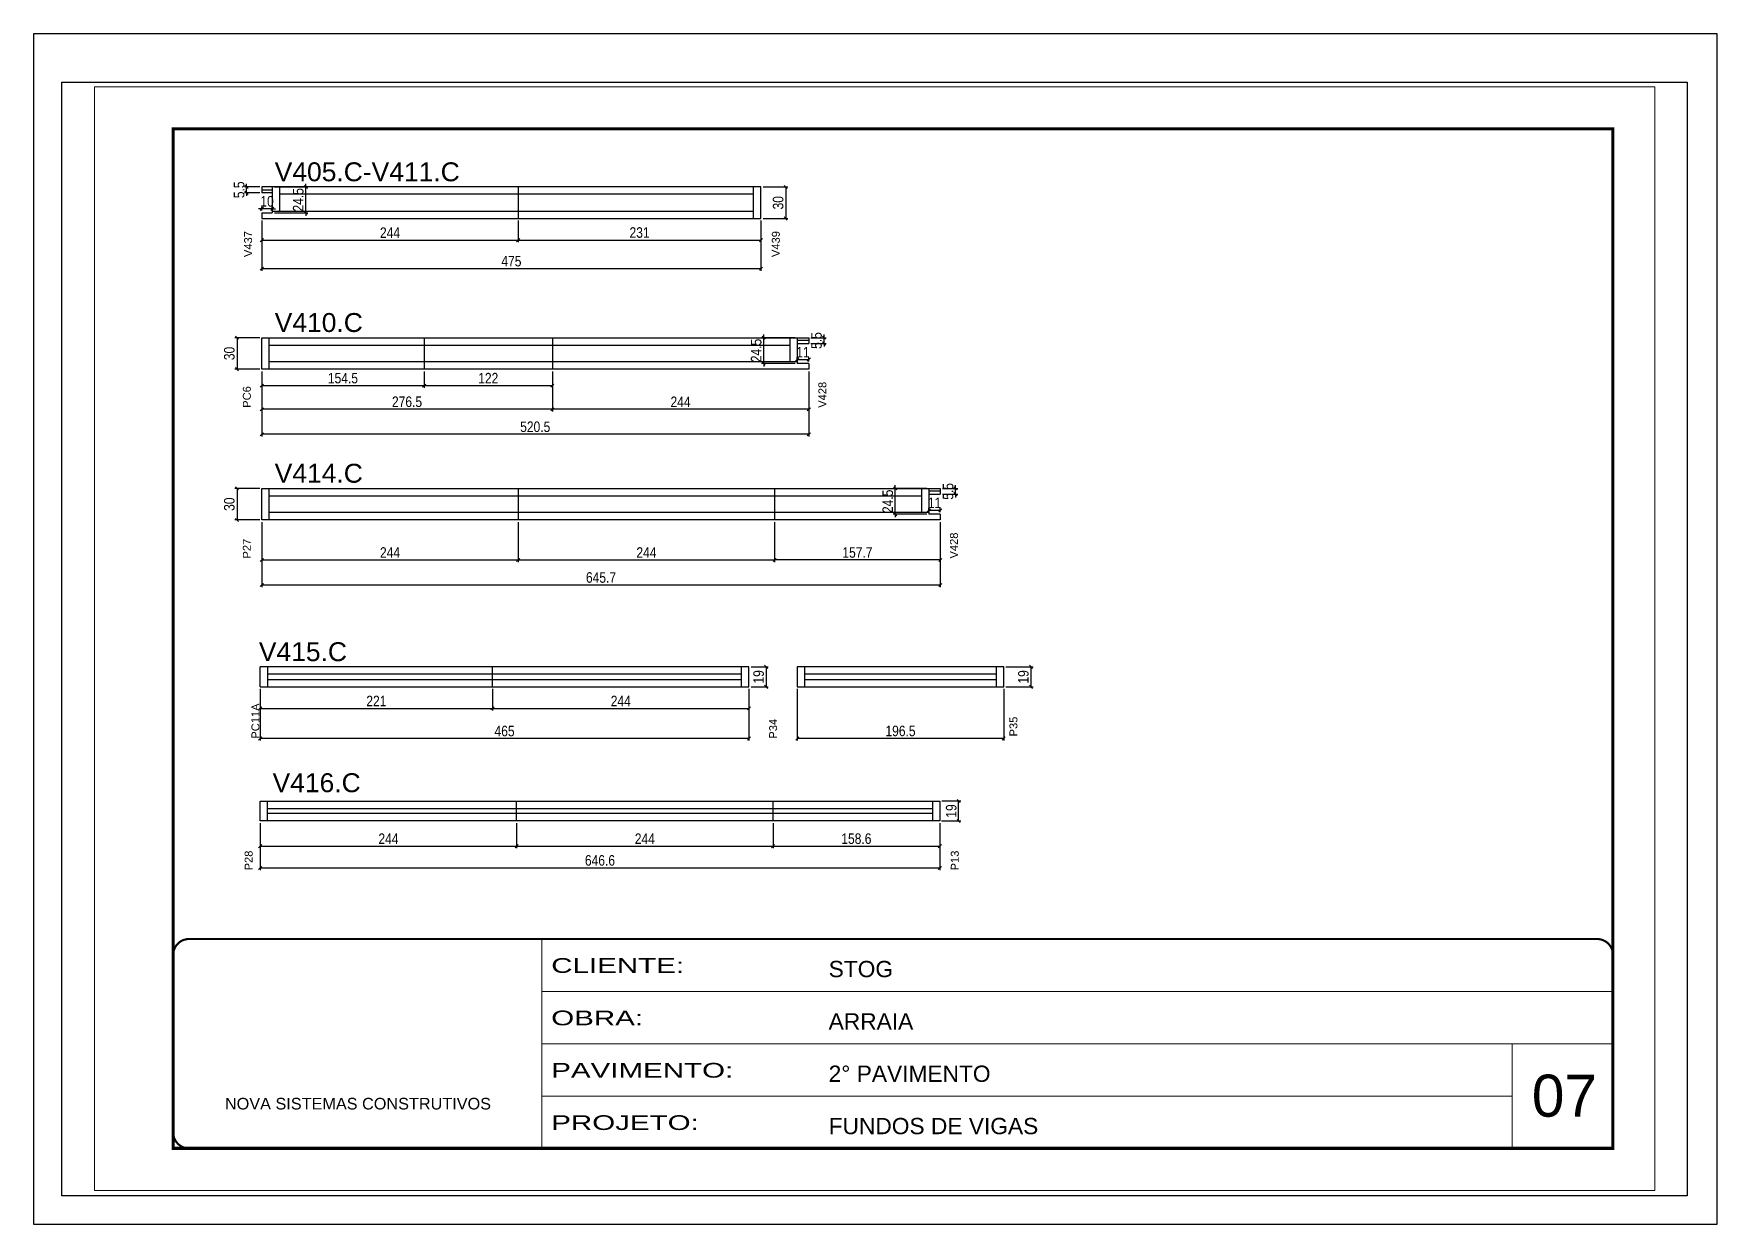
# Paper-space layout '01 (7)' of a CAD drawing. Extents: x -1 to 296, y 0 to 210.
# The model-space entities are those that its viewports show. They can reach past a viewport. Long polylines and large blocks are cut down to what shows.
import ezdxf

# ---------------------------------------------------------------- set-up
doc = ezdxf.new("R2010")
doc.units = 0
doc.linetypes.add('CONTINUO', pattern=[0])
doc.linetypes.add('DASHED', pattern=[0.75, 0.5, -0.25])
doc.layers.get('0').update_dxf_attribs({"linetype": 'CONTINUOUS'})
doc.layers.get('Defpoints').update_dxf_attribs({"linetype": 'CONTINUOUS'})
for name, color, linetype, lineweight in [('CARIMBO', 255, 'CONTINUOUS', 9), ('Folhas', 255, 'CONTINUOUS', 9), ('SARRAFO DE PRESSAO', 251, 'DASHED', 9)]:
    doc.layers.add(name, color=color, linetype=linetype, lineweight=lineweight)
for name, color, linetype in [('COTA', 241, 'CONTINUOUS'), ('NOMENCLATURA', 7, 'CONTINUOUS'), ('Painéis', 200, 'CONTINUOUS'), ('SARR_2.2x7', 40, 'CONTINUOUS'), ('SARR_EDITAR', 141, 'CONTINUOUS')]:
    doc.layers.add(name, color=color, linetype=linetype)
doc.styles.add('ARIAL', font='arial.ttf')
doc.styles.add('COTA TECNICA', font='techl___.ttf', dxfattribs={"height": 10})
doc.styles.add('Tecnologia', font='')
doc.styles.get('Tecnologia').set_extended_font_data('Forgotten Futurist')
doc.dimstyles.new('PAINEL', dxfattribs={"dimtxt": 10, "dimasz": 3, "dimexe": 3, "dimexo": 3, "dimgap": 3, "dimtad": 1, "dimdec": 1, "dimzin": 12, "dimdsep": 46, "dimtxsty": 'COTA TECNICA', "dimblk1": 'OBLIQUE', "dimblk2": 'OBLIQUE', "dimsah": 1, "dimcen": 0.9, "dimclrd": 4, "dimclre": 4, "dimclrt": 240, "dimadec": 1, "dimazin": 3, "dimtfac": 1, "dimtdec": 1, "dimtmove": 0, "dimatfit": 3, "dimfxl": 1, "dimtolj": 1, "dimtzin": 12, "dimarcsym": 0})

psp = doc.layouts.new('01 (7)')

msp = doc.modelspace()

# ---------------------------------------------------------------- texts
at = {"layer": 'CARIMBO', "style": 'ARIAL'}
msp.add_text('07', height=40, dxfattribs=at).set_placement((8810.07, 12268.12))
at = {"layer": 'NOMENCLATURA', "linetype": 'Continuous', "style": 'ARIAL'}
for s, p in [('V405.C-V411.C', (7613.78, 13158.16)), ('V410.C', (7613.78, 13014.74)), ('V414.C', (7613.78, 12871.33)), ('V415.C', (7598.71, 12701.55)), ('V416.C', (7611.75, 12576.88))]:
    msp.add_text(s, height=18, dxfattribs=at).set_placement(p)
for s, p in [('V437', (7592.22, 13086.05)), ('V439', (8094.41, 13086.05)), ('PC6', (7591.03, 12942.63)), ('V428', (8138.73, 12942.63)), ('V428', (8263.93, 12799.21)), ('P27', (7591.03, 12799.21)), ('PC11A', (7599.2, 12627.8)), ('P34', (8091.86, 12627.8)), ('P35', (8320.54, 12629.93)), ('P28', (7592.73, 12502.46)), ('P13', (8264.75, 12502.46))]:
    msp.add_text(s, height=7.567, rotation=90, dxfattribs=at).set_placement(p)

# ---------------------------------------------------------------- blocks, each defined once
blk = doc.blocks.new('9999999999')
at = {"color": 30, "linetype": 'CONTINUO'}
for p, q in [((98564.6, 34230.2), (98564.6, 34429.4)), ((98564.6, 34379.6), (99584, 34379.6)), ((98564.6, 34329.8), (99488, 34329.8)), ((99584, 34329.8), (99488, 34329.8)), ((99488, 34329.8), (99488, 34230.2)), ((98564.6, 34280), (99488, 34280))]:
    blk.add_line(p, q, dxfattribs=at)
at = {"color": 30, "linetype": 'CONTINUO', "const_width": 2}
blk.add_lwpolyline([(99584, 34230.2), (99584, 34414.4, 0.414214), (99569, 34429.4), (98229, 34429.4, 0.414214), (98214, 34414.4), (98214, 34245.2, 0.414214), (98229, 34230.2), (99584, 34230.2)], format="xyb", dxfattribs=at)
at = {"layer": 'Folhas'}
blk.add_lwpolyline([(98139, 34190.2), (99624, 34190.2), (99624, 35240.2), (98139, 35240.2)], close=True, dxfattribs=at)
at = {"layer": 'Folhas', "color": 30, "const_width": 3}
blk.add_lwpolyline([(98214, 34230.2), (99584, 34230.2), (99584, 35200.2), (98214, 35200.2)], close=True, dxfattribs=at)
at = {"color": 7, "linetype": 'Continuous', "ltscale": 5, "style": 'ARIAL'}
for s, height, p in [('STOG', 15.48, (98837.7, 34393.1)), ('ARRAIA', 15.48, (98837.7, 34343.3)), ('2° PAVIMENTO', 15.483, (98837.7, 34293.5)), ('NOVA SISTEMAS CONSTRUTIVOS', 11.059, (98263.2, 34267.2)), ('FUNDOS DE VIGAS', 15.483, (98837.7, 34243.7))]:
    blk.add_text(s, height=height, dxfattribs=at).set_placement(p)
at = {"layer": 'Folhas', "color": 7, "style": 'Tecnologia', "width": 1.5}
for s, p in [('CLIENTE:', (98573.7, 34397.2)), ('OBRA:', (98573.7, 34347.3)), ('PAVIMENTO:', (98573.7, 34297.5)), ('PROJETO:', (98573.7, 34247.7))]:
    blk.add_text(s, height=14, dxfattribs=at).set_placement(p)
blk = doc.blocks.new('_Oblique')
at = {"color": 0, "linetype": 'ByBlock', "lineweight": -2}
blk.add_line((-0.5, -0.5), (0.5, 0.5), dxfattribs=at)
blk = doc.blocks.new('*D57')
at = {"layer": 'COTA', "color": 4, "linetype": 'Continuous', "lineweight": -2, "transparency": 16777216}
for p, q in [((7601.5, 13120.7), (7601.5, 13100.1)), ((7845.5, 13120.7), (7845.5, 13100.1)), ((7601.5, 13102.1), (7845.5, 13102.1))]:
    blk.add_line(p, q, dxfattribs=at)
at = {"layer": 'Defpoints', "color": 0, "linetype": 'Continuous', "transparency": 16777216}
for p in [(7601.5, 13122.7), (7845.5, 13122.7), (7845.5, 13102.1)]:
    blk.add_point(p, dxfattribs=at)
at = {"layer": 'COTA', "color": 4, "linetype": 'Continuous', "lineweight": -2, "transparency": 16777216, "xscale": 3, "yscale": 3, "zscale": 3, "rotation": 180}
blk.add_blockref('_Oblique', (7601.5, 13102.1), dxfattribs=at)
at = {"layer": 'COTA', "color": 4, "linetype": 'Continuous', "lineweight": -2, "transparency": 16777216, "xscale": 3, "yscale": 3, "zscale": 3}
blk.add_blockref('_Oblique', (7845.5, 13102.1), dxfattribs=at)
at = {"layer": 'COTA', "color": 240, "linetype": 'Continuous', "transparency": 16777216, "insert": (7723.5, 13109.2), "char_height": 10, "attachment_point": 5, "style": 'COTA TECNICA'}
blk.add_mtext('\\A1;244', dxfattribs=at)
blk = doc.blocks.new('*D58')
at = {"layer": 'COTA', "color": 4, "linetype": 'Continuous', "lineweight": -2, "transparency": 16777216}
for p, q in [((7845.5, 13120.7), (7845.5, 13100.1)), ((8076.5, 13120.7), (8076.5, 13100.1)), ((7845.5, 13102.1), (8076.5, 13102.1))]:
    blk.add_line(p, q, dxfattribs=at)
at = {"layer": 'Defpoints', "color": 0, "linetype": 'Continuous', "transparency": 16777216}
for p in [(7845.5, 13122.7), (8076.5, 13122.7), (8076.5, 13102.1)]:
    blk.add_point(p, dxfattribs=at)
at = {"layer": 'COTA', "color": 4, "linetype": 'Continuous', "lineweight": -2, "transparency": 16777216, "xscale": 3, "yscale": 3, "zscale": 3, "rotation": 180}
blk.add_blockref('_Oblique', (7845.5, 13102.1), dxfattribs=at)
at = {"layer": 'COTA', "color": 4, "linetype": 'Continuous', "lineweight": -2, "transparency": 16777216, "xscale": 3, "yscale": 3, "zscale": 3}
blk.add_blockref('_Oblique', (8076.5, 13102.1), dxfattribs=at)
at = {"layer": 'COTA', "color": 240, "linetype": 'Continuous', "transparency": 16777216, "insert": (7961, 13109.3), "char_height": 10, "attachment_point": 5, "style": 'COTA TECNICA'}
blk.add_mtext('\\A1;231', dxfattribs=at)
blk = doc.blocks.new('*D59')
at = {"layer": 'COTA', "color": 4, "linetype": 'Continuous', "lineweight": -2, "transparency": 16777216}
for p, q in [((7601.5, 13120.7), (7601.5, 13073)), ((8076.5, 13120.7), (8076.5, 13073)), ((7601.5, 13075), (8076.5, 13075))]:
    blk.add_line(p, q, dxfattribs=at)
at = {"layer": 'Defpoints', "color": 0, "linetype": 'Continuous', "transparency": 16777216}
for p in [(7601.5, 13122.7), (8076.5, 13122.7), (8076.5, 13075)]:
    blk.add_point(p, dxfattribs=at)
at = {"layer": 'COTA', "color": 4, "linetype": 'Continuous', "lineweight": -2, "transparency": 16777216, "xscale": 3, "yscale": 3, "zscale": 3, "rotation": 180}
blk.add_blockref('_Oblique', (7601.5, 13075), dxfattribs=at)
at = {"layer": 'COTA', "color": 4, "linetype": 'Continuous', "lineweight": -2, "transparency": 16777216, "xscale": 3, "yscale": 3, "zscale": 3}
blk.add_blockref('_Oblique', (8076.5, 13075), dxfattribs=at)
at = {"layer": 'COTA', "color": 240, "linetype": 'Continuous', "transparency": 16777216, "insert": (7839, 13082.1), "char_height": 10, "attachment_point": 5, "style": 'COTA TECNICA'}
blk.add_mtext('\\A1;475', dxfattribs=at)
blk = doc.blocks.new('*D60')
at = {"layer": 'COTA', "color": 4, "linetype": 'Continuous', "lineweight": -2, "transparency": 16777216}
for p, q in [((8078.5, 13152.7), (8102.1, 13152.7)), ((8100.1, 13152.7), (8100.1, 13122.7)), ((8078.5, 13122.7), (8102.1, 13122.7))]:
    blk.add_line(p, q, dxfattribs=at)
at = {"layer": 'Defpoints', "color": 0, "linetype": 'Continuous', "transparency": 16777216}
for p in [(8076.5, 13152.7), (8076.5, 13122.7), (8100.1, 13122.7)]:
    blk.add_point(p, dxfattribs=at)
at = {"layer": 'COTA', "color": 4, "linetype": 'Continuous', "lineweight": -2, "transparency": 16777216, "xscale": 3, "yscale": 3, "zscale": 3}
for p, rotation in [((8100.1, 13152.7), 90), ((8100.1, 13122.7), 270)]:
    blk.add_blockref('_Oblique', p, dxfattribs=dict(at, rotation=rotation))
at = {"layer": 'COTA', "color": 240, "linetype": 'Continuous', "transparency": 16777216, "insert": (8092.9, 13137.7), "char_height": 10, "attachment_point": 5, "rotation": 90, "style": 'COTA TECNICA'}
blk.add_mtext('\\A1;30', dxfattribs=at)
blk = doc.blocks.new('*D62')
at = {"layer": 'COTA', "color": 4, "linetype": 'Continuous', "lineweight": -2, "transparency": 16777216}
for p, q in [((7643.4, 13152.7), (7643.4, 13155.7)), ((7613.5, 13152.7), (7645.4, 13152.7)), ((7643.4, 13128.2), (7643.4, 13152.7)), ((7613.5, 13128.2), (7645.4, 13128.2)), ((7643.4, 13128.2), (7643.4, 13125.2))]:
    blk.add_line(p, q, dxfattribs=at)
at = {"layer": 'Defpoints', "color": 0, "linetype": 'Continuous', "transparency": 16777216}
for p in [(7611.5, 13152.7), (7643.4, 13152.7), (7611.5, 13128.2)]:
    blk.add_point(p, dxfattribs=at)
at = {"layer": 'COTA', "color": 4, "linetype": 'Continuous', "lineweight": -2, "transparency": 16777216, "xscale": 3, "yscale": 3, "zscale": 3}
for p, rotation in [((7643.4, 13152.7), 270), ((7643.4, 13128.2), 90)]:
    blk.add_blockref('_Oblique', p, dxfattribs=dict(at, rotation=rotation))
at = {"layer": 'COTA', "color": 240, "linetype": 'Continuous', "transparency": 16777216, "insert": (7636.2, 13140.5), "char_height": 10, "attachment_point": 5, "rotation": 90, "style": 'COTA TECNICA'}
blk.add_mtext('\\A1;24.5', dxfattribs=at)
blk = doc.blocks.new('*D63')
at = {"layer": 'COTA', "color": 4, "linetype": 'Continuous', "lineweight": -2, "transparency": 16777216}
for p, q in [((7601.5, 13131.9), (7598.5, 13131.9)), ((7601.5, 13130.2), (7601.5, 13133.9)), ((7611.5, 13131.9), (7601.5, 13131.9)), ((7611.5, 13130.2), (7611.5, 13133.9)), ((7611.5, 13131.9), (7614.5, 13131.9))]:
    blk.add_line(p, q, dxfattribs=at)
at = {"layer": 'Defpoints', "color": 0, "linetype": 'Continuous', "transparency": 16777216}
for p in [(7601.5, 13131.9), (7601.5, 13128.2), (7611.5, 13128.2)]:
    blk.add_point(p, dxfattribs=at)
at = {"layer": 'COTA', "color": 4, "linetype": 'Continuous', "lineweight": -2, "transparency": 16777216, "xscale": 3, "yscale": 3, "zscale": 3}
blk.add_blockref('_Oblique', (7601.5, 13131.9), dxfattribs=at)
at = {"layer": 'COTA', "color": 4, "linetype": 'Continuous', "lineweight": -2, "transparency": 16777216, "xscale": 3, "yscale": 3, "zscale": 3, "rotation": 180}
blk.add_blockref('_Oblique', (7611.5, 13131.9), dxfattribs=at)
at = {"layer": 'COTA', "color": 240, "linetype": 'Continuous', "transparency": 16777216, "insert": (7606.5, 13139), "char_height": 10, "attachment_point": 5, "style": 'COTA TECNICA'}
blk.add_mtext('\\A1;10', dxfattribs=at)
blk = doc.blocks.new('*D64')
at = {"layer": 'COTA', "color": 4, "linetype": 'Continuous', "lineweight": -2, "transparency": 16777216}
for p, q in [((7587, 13152.7), (7587, 13155.7)), ((7599.5, 13152.7), (7585, 13152.7)), ((7599.5, 13147.2), (7585, 13147.2)), ((7587, 13147.2), (7587, 13152.7)), ((7587, 13147.2), (7587, 13144.2))]:
    blk.add_line(p, q, dxfattribs=at)
at = {"layer": 'Defpoints', "color": 0, "linetype": 'Continuous', "transparency": 16777216}
for p in [(7587, 13152.7), (7601.5, 13152.7), (7601.5, 13147.2)]:
    blk.add_point(p, dxfattribs=at)
at = {"layer": 'COTA', "color": 4, "linetype": 'Continuous', "lineweight": -2, "transparency": 16777216, "xscale": 3, "yscale": 3, "zscale": 3}
for p, rotation in [((7587, 13152.7), 270), ((7587, 13147.2), 90)]:
    blk.add_blockref('_Oblique', p, dxfattribs=dict(at, rotation=rotation))
at = {"layer": 'COTA', "color": 240, "linetype": 'Continuous', "transparency": 16777216, "insert": (7579.9, 13150), "char_height": 10, "attachment_point": 5, "rotation": 90, "style": 'COTA TECNICA'}
blk.add_mtext('\\A1;5.5', dxfattribs=at)
blk = doc.blocks.new('*D65')
at = {"layer": 'COTA', "color": 4, "linetype": 'Continuous', "lineweight": -2, "transparency": 16777216}
for p, q in [((7878, 12977.3), (7878, 12939.2)), ((8122, 12977.3), (8122, 12939.2)), ((8122, 12941.2), (7878, 12941.2))]:
    blk.add_line(p, q, dxfattribs=at)
at = {"layer": 'Defpoints', "color": 0, "linetype": 'Continuous', "transparency": 16777216}
for p in [(7878, 12979.3), (8122, 12979.3), (7878, 12941.2)]:
    blk.add_point(p, dxfattribs=at)
at = {"layer": 'COTA', "color": 4, "linetype": 'Continuous', "lineweight": -2, "transparency": 16777216, "xscale": 3, "yscale": 3, "zscale": 3, "rotation": 180}
blk.add_blockref('_Oblique', (7878, 12941.2), dxfattribs=at)
at = {"layer": 'COTA', "color": 4, "linetype": 'Continuous', "lineweight": -2, "transparency": 16777216, "xscale": 3, "yscale": 3, "zscale": 3}
blk.add_blockref('_Oblique', (8122, 12941.2), dxfattribs=at)
at = {"layer": 'COTA', "color": 240, "linetype": 'Continuous', "transparency": 16777216, "insert": (8000, 12948.3), "char_height": 10, "attachment_point": 5, "style": 'COTA TECNICA'}
blk.add_mtext('\\A1;244', dxfattribs=at)
blk = doc.blocks.new('*D66')
at = {"layer": 'COTA', "color": 4, "linetype": 'Continuous', "lineweight": -2, "transparency": 16777216}
for p, q in [((7601.5, 12977.3), (7601.5, 12939.2)), ((7878, 12977.3), (7878, 12939.2)), ((7878, 12941.2), (7601.5, 12941.2))]:
    blk.add_line(p, q, dxfattribs=at)
at = {"layer": 'Defpoints', "color": 0, "linetype": 'Continuous', "transparency": 16777216}
for p in [(7601.5, 12979.3), (7878, 12979.3), (7601.5, 12941.2)]:
    blk.add_point(p, dxfattribs=at)
at = {"layer": 'COTA', "color": 4, "linetype": 'Continuous', "lineweight": -2, "transparency": 16777216, "xscale": 3, "yscale": 3, "zscale": 3, "rotation": 180}
blk.add_blockref('_Oblique', (7601.5, 12941.2), dxfattribs=at)
at = {"layer": 'COTA', "color": 4, "linetype": 'Continuous', "lineweight": -2, "transparency": 16777216, "xscale": 3, "yscale": 3, "zscale": 3}
blk.add_blockref('_Oblique', (7878, 12941.2), dxfattribs=at)
at = {"layer": 'COTA', "color": 240, "linetype": 'Continuous', "transparency": 16777216, "insert": (7739.7, 12948.3), "char_height": 10, "attachment_point": 5, "style": 'COTA TECNICA'}
blk.add_mtext('\\A1;276.5', dxfattribs=at)
blk = doc.blocks.new('*D67')
at = {"layer": 'COTA', "color": 4, "linetype": 'Continuous', "lineweight": -2, "transparency": 16777216}
for p, q in [((7601.5, 12977.3), (7601.5, 12915.4)), ((8122, 12977.3), (8122, 12915.4)), ((8122, 12917.4), (7601.5, 12917.4))]:
    blk.add_line(p, q, dxfattribs=at)
at = {"layer": 'Defpoints', "color": 0, "linetype": 'Continuous', "transparency": 16777216}
for p in [(7601.5, 12979.3), (8122, 12979.3), (7601.5, 12917.4)]:
    blk.add_point(p, dxfattribs=at)
at = {"layer": 'COTA', "color": 4, "linetype": 'Continuous', "lineweight": -2, "transparency": 16777216, "xscale": 3, "yscale": 3, "zscale": 3, "rotation": 180}
blk.add_blockref('_Oblique', (7601.5, 12917.4), dxfattribs=at)
at = {"layer": 'COTA', "color": 4, "linetype": 'Continuous', "lineweight": -2, "transparency": 16777216, "xscale": 3, "yscale": 3, "zscale": 3}
blk.add_blockref('_Oblique', (8122, 12917.4), dxfattribs=at)
at = {"layer": 'COTA', "color": 240, "linetype": 'Continuous', "transparency": 16777216, "insert": (7861.7, 12924.5), "char_height": 10, "attachment_point": 5, "style": 'COTA TECNICA'}
blk.add_mtext('\\A1;520.5', dxfattribs=at)
blk = doc.blocks.new('*D68')
at = {"layer": 'COTA', "color": 4, "linetype": 'Continuous', "lineweight": -2, "transparency": 16777216}
for p, q in [((7599.5, 13009.3), (7575.9, 13009.3)), ((7577.9, 13009.3), (7577.9, 12979.3)), ((7599.5, 12979.3), (7575.9, 12979.3))]:
    blk.add_line(p, q, dxfattribs=at)
at = {"layer": 'Defpoints', "color": 0, "linetype": 'Continuous', "transparency": 16777216}
for p in [(7601.5, 13009.3), (7577.9, 12979.3), (7601.5, 12979.3)]:
    blk.add_point(p, dxfattribs=at)
at = {"layer": 'COTA', "color": 4, "linetype": 'Continuous', "lineweight": -2, "transparency": 16777216, "xscale": 3, "yscale": 3, "zscale": 3}
for p, rotation in [((7577.9, 13009.3), 90), ((7577.9, 12979.3), 270)]:
    blk.add_blockref('_Oblique', p, dxfattribs=dict(at, rotation=rotation))
at = {"layer": 'COTA', "color": 240, "linetype": 'Continuous', "transparency": 16777216, "insert": (7570.6, 12994.3), "char_height": 10, "attachment_point": 5, "rotation": 90, "style": 'COTA TECNICA'}
blk.add_mtext('\\A1;30', dxfattribs=at)
blk = doc.blocks.new('*D69')
at = {"layer": 'COTA', "color": 4, "linetype": 'Continuous', "lineweight": -2, "transparency": 16777216}
for p, q in [((8079.1, 13009.3), (8079.1, 13012.3)), ((8109, 13009.3), (8077.1, 13009.3)), ((8079.1, 12984.8), (8079.1, 13009.3)), ((8109, 12984.8), (8077.1, 12984.8)), ((8079.1, 12984.8), (8079.1, 12981.8))]:
    blk.add_line(p, q, dxfattribs=at)
at = {"layer": 'Defpoints', "color": 0, "linetype": 'Continuous', "transparency": 16777216}
for p in [(8079.1, 13009.3), (8111, 13009.3), (8111, 12984.8)]:
    blk.add_point(p, dxfattribs=at)
at = {"layer": 'COTA', "color": 4, "linetype": 'Continuous', "lineweight": -2, "transparency": 16777216, "xscale": 3, "yscale": 3, "zscale": 3}
for p, rotation in [((8079.1, 13009.3), 270), ((8079.1, 12984.8), 90)]:
    blk.add_blockref('_Oblique', p, dxfattribs=dict(at, rotation=rotation))
at = {"layer": 'COTA', "color": 240, "linetype": 'Continuous', "transparency": 16777216, "insert": (8072, 12997.1), "char_height": 10, "attachment_point": 5, "rotation": 90, "style": 'COTA TECNICA'}
blk.add_mtext('\\A1;24.5', dxfattribs=at)
blk = doc.blocks.new('*D70')
at = {"layer": 'COTA', "color": 4, "linetype": 'Continuous', "lineweight": -2, "transparency": 16777216}
for p, q in [((8111, 12986.8), (8111, 12990.5)), ((8111, 12988.5), (8122, 12988.5)), ((8122, 12986.8), (8122, 12990.5))]:
    blk.add_line(p, q, dxfattribs=at)
at = {"layer": 'Defpoints', "color": 0, "linetype": 'Continuous', "transparency": 16777216}
for p in [(8111, 12984.8), (8122, 12988.5), (8122, 12984.8)]:
    blk.add_point(p, dxfattribs=at)
at = {"layer": 'COTA', "color": 4, "linetype": 'Continuous', "lineweight": -2, "transparency": 16777216, "xscale": 3, "yscale": 3, "zscale": 3, "rotation": 180}
blk.add_blockref('_Oblique', (8111, 12988.5), dxfattribs=at)
at = {"layer": 'COTA', "color": 4, "linetype": 'Continuous', "lineweight": -2, "transparency": 16777216, "xscale": 3, "yscale": 3, "zscale": 3}
blk.add_blockref('_Oblique', (8122, 12988.5), dxfattribs=at)
at = {"layer": 'COTA', "color": 240, "linetype": 'Continuous', "transparency": 16777216, "insert": (8116.5, 12995.6), "char_height": 10, "attachment_point": 5, "style": 'COTA TECNICA'}
blk.add_mtext('\\A1;11', dxfattribs=at)
blk = doc.blocks.new('*D71')
at = {"layer": 'COTA', "color": 4, "linetype": 'Continuous', "lineweight": -2, "transparency": 16777216}
for p, q in [((8136.5, 13009.3), (8136.5, 13012.3)), ((8124, 13009.3), (8138.5, 13009.3)), ((8124, 13003.8), (8138.5, 13003.8)), ((8136.5, 13003.8), (8136.5, 13009.3)), ((8136.5, 13003.8), (8136.5, 13000.8))]:
    blk.add_line(p, q, dxfattribs=at)
at = {"layer": 'Defpoints', "color": 0, "linetype": 'Continuous', "transparency": 16777216}
for p in [(8122, 13009.3), (8122, 13003.8), (8136.5, 13009.3)]:
    blk.add_point(p, dxfattribs=at)
at = {"layer": 'COTA', "color": 4, "linetype": 'Continuous', "lineweight": -2, "transparency": 16777216, "xscale": 3, "yscale": 3, "zscale": 3}
for p, rotation in [((8136.5, 13009.3), 270), ((8136.5, 13003.8), 90)]:
    blk.add_blockref('_Oblique', p, dxfattribs=dict(at, rotation=rotation))
at = {"layer": 'COTA', "color": 240, "linetype": 'Continuous', "transparency": 16777216, "insert": (8129.4, 13006.6), "char_height": 10, "attachment_point": 5, "rotation": 90, "style": 'COTA TECNICA'}
blk.add_mtext('\\A1;5.5', dxfattribs=at)
blk = doc.blocks.new('*D72')
at = {"layer": 'COTA', "color": 4, "linetype": 'Continuous', "lineweight": -2, "transparency": 16777216}
for p, q in [((7601.5, 12977.3), (7601.5, 12961.7)), ((7601.5, 12963.7), (7756, 12963.7)), ((7756, 12977.3), (7756, 12961.7))]:
    blk.add_line(p, q, dxfattribs=at)
at = {"layer": 'Defpoints', "color": 0, "linetype": 'Continuous', "transparency": 16777216}
for p in [(7601.5, 12979.3), (7756, 12979.3), (7756, 12963.7)]:
    blk.add_point(p, dxfattribs=at)
at = {"layer": 'COTA', "color": 4, "linetype": 'Continuous', "lineweight": -2, "transparency": 16777216, "xscale": 3, "yscale": 3, "zscale": 3, "rotation": 180}
blk.add_blockref('_Oblique', (7601.5, 12963.7), dxfattribs=at)
at = {"layer": 'COTA', "color": 4, "linetype": 'Continuous', "lineweight": -2, "transparency": 16777216, "xscale": 3, "yscale": 3, "zscale": 3}
blk.add_blockref('_Oblique', (7756, 12963.7), dxfattribs=at)
at = {"layer": 'COTA', "color": 240, "linetype": 'Continuous', "transparency": 16777216, "insert": (7678.7, 12970.8), "char_height": 10, "attachment_point": 5, "style": 'COTA TECNICA'}
blk.add_mtext('\\A1;154.5', dxfattribs=at)
blk = doc.blocks.new('*D73')
at = {"layer": 'COTA', "color": 4, "linetype": 'Continuous', "lineweight": -2, "transparency": 16777216}
for p, q in [((7756, 12977.3), (7756, 12961.7)), ((7756, 12963.7), (7878, 12963.7)), ((7878, 12977.3), (7878, 12961.7))]:
    blk.add_line(p, q, dxfattribs=at)
at = {"layer": 'Defpoints', "color": 0, "linetype": 'Continuous', "transparency": 16777216}
for p in [(7756, 12979.3), (7878, 12979.3), (7878, 12963.7)]:
    blk.add_point(p, dxfattribs=at)
at = {"layer": 'COTA', "color": 4, "linetype": 'Continuous', "lineweight": -2, "transparency": 16777216, "xscale": 3, "yscale": 3, "zscale": 3, "rotation": 180}
blk.add_blockref('_Oblique', (7756, 12963.7), dxfattribs=at)
at = {"layer": 'COTA', "color": 4, "linetype": 'Continuous', "lineweight": -2, "transparency": 16777216, "xscale": 3, "yscale": 3, "zscale": 3}
blk.add_blockref('_Oblique', (7878, 12963.7), dxfattribs=at)
at = {"layer": 'COTA', "color": 240, "linetype": 'Continuous', "transparency": 16777216, "insert": (7817, 12970.8), "char_height": 10, "attachment_point": 5, "style": 'COTA TECNICA'}
blk.add_mtext('\\A1;122', dxfattribs=at)
blk = doc.blocks.new('*D78')
at = {"layer": 'COTA', "color": 4, "linetype": 'Continuous', "lineweight": -2, "transparency": 16777216}
for p, q in [((8089.5, 12833.9), (8089.5, 12795.8)), ((8247.2, 12833.9), (8247.2, 12795.8)), ((8247.2, 12797.8), (8089.5, 12797.8))]:
    blk.add_line(p, q, dxfattribs=at)
at = {"layer": 'Defpoints', "color": 0, "linetype": 'Continuous', "transparency": 16777216}
for p in [(8089.5, 12835.9), (8247.2, 12835.9), (8089.5, 12797.8)]:
    blk.add_point(p, dxfattribs=at)
at = {"layer": 'COTA', "color": 4, "linetype": 'Continuous', "lineweight": -2, "transparency": 16777216, "xscale": 3, "yscale": 3, "zscale": 3, "rotation": 180}
blk.add_blockref('_Oblique', (8089.5, 12797.8), dxfattribs=at)
at = {"layer": 'COTA', "color": 4, "linetype": 'Continuous', "lineweight": -2, "transparency": 16777216, "xscale": 3, "yscale": 3, "zscale": 3}
blk.add_blockref('_Oblique', (8247.2, 12797.8), dxfattribs=at)
at = {"layer": 'COTA', "color": 240, "linetype": 'Continuous', "transparency": 16777216, "insert": (8168.3, 12804.9), "char_height": 10, "attachment_point": 5, "style": 'COTA TECNICA'}
blk.add_mtext('\\A1;157.7', dxfattribs=at)
blk = doc.blocks.new('*D79')
at = {"layer": 'COTA', "color": 4, "linetype": 'Continuous', "lineweight": -2, "transparency": 16777216}
for p, q in [((7601.5, 12833.9), (7601.5, 12772)), ((8247.2, 12833.9), (8247.2, 12772)), ((8247.2, 12774), (7601.5, 12774))]:
    blk.add_line(p, q, dxfattribs=at)
at = {"layer": 'Defpoints', "color": 0, "linetype": 'Continuous', "transparency": 16777216}
for p in [(7601.5, 12835.9), (8247.2, 12835.9), (7601.5, 12774)]:
    blk.add_point(p, dxfattribs=at)
at = {"layer": 'COTA', "color": 4, "linetype": 'Continuous', "lineweight": -2, "transparency": 16777216, "xscale": 3, "yscale": 3, "zscale": 3, "rotation": 180}
blk.add_blockref('_Oblique', (7601.5, 12774), dxfattribs=at)
at = {"layer": 'COTA', "color": 4, "linetype": 'Continuous', "lineweight": -2, "transparency": 16777216, "xscale": 3, "yscale": 3, "zscale": 3}
blk.add_blockref('_Oblique', (8247.2, 12774), dxfattribs=at)
at = {"layer": 'COTA', "color": 240, "linetype": 'Continuous', "transparency": 16777216, "insert": (7924.3, 12781.1), "char_height": 10, "attachment_point": 5, "style": 'COTA TECNICA'}
blk.add_mtext('\\A1;645.7', dxfattribs=at)
blk = doc.blocks.new('*D80')
at = {"layer": 'COTA', "color": 4, "linetype": 'Continuous', "lineweight": -2, "transparency": 16777216}
for p, q in [((7599.5, 12865.9), (7575.9, 12865.9)), ((7577.9, 12865.9), (7577.9, 12835.9)), ((7599.5, 12835.9), (7575.9, 12835.9))]:
    blk.add_line(p, q, dxfattribs=at)
at = {"layer": 'Defpoints', "color": 0, "linetype": 'Continuous', "transparency": 16777216}
for p in [(7601.5, 12865.9), (7577.9, 12835.9), (7601.5, 12835.9)]:
    blk.add_point(p, dxfattribs=at)
at = {"layer": 'COTA', "color": 4, "linetype": 'Continuous', "lineweight": -2, "transparency": 16777216, "xscale": 3, "yscale": 3, "zscale": 3}
for p, rotation in [((7577.9, 12865.9), 90), ((7577.9, 12835.9), 270)]:
    blk.add_blockref('_Oblique', p, dxfattribs=dict(at, rotation=rotation))
at = {"layer": 'COTA', "color": 240, "linetype": 'Continuous', "transparency": 16777216, "insert": (7570.6, 12850.9), "char_height": 10, "attachment_point": 5, "rotation": 90, "style": 'COTA TECNICA'}
blk.add_mtext('\\A1;30', dxfattribs=at)
blk = doc.blocks.new('*D81')
at = {"layer": 'COTA', "color": 4, "linetype": 'Continuous', "lineweight": -2, "transparency": 16777216}
for p, q in [((8234.2, 12865.9), (8202.3, 12865.9)), ((8204.3, 12865.9), (8204.3, 12868.9)), ((8204.3, 12841.4), (8204.3, 12865.9)), ((8234.2, 12841.4), (8202.3, 12841.4)), ((8204.3, 12841.4), (8204.3, 12838.4))]:
    blk.add_line(p, q, dxfattribs=at)
at = {"layer": 'Defpoints', "color": 0, "linetype": 'Continuous', "transparency": 16777216}
for p in [(8204.3, 12865.9), (8236.2, 12865.9), (8236.2, 12841.4)]:
    blk.add_point(p, dxfattribs=at)
at = {"layer": 'COTA', "color": 4, "linetype": 'Continuous', "lineweight": -2, "transparency": 16777216, "xscale": 3, "yscale": 3, "zscale": 3}
for p, rotation in [((8204.3, 12865.9), 270), ((8204.3, 12841.4), 90)]:
    blk.add_blockref('_Oblique', p, dxfattribs=dict(at, rotation=rotation))
at = {"layer": 'COTA', "color": 240, "linetype": 'Continuous', "transparency": 16777216, "insert": (8197.2, 12853.6), "char_height": 10, "attachment_point": 5, "rotation": 90, "style": 'COTA TECNICA'}
blk.add_mtext('\\A1;24.5', dxfattribs=at)
blk = doc.blocks.new('*D82')
at = {"layer": 'COTA', "color": 4, "linetype": 'Continuous', "lineweight": -2, "transparency": 16777216}
for p, q in [((8236.2, 12843.4), (8236.2, 12847.1)), ((8236.2, 12845.1), (8247.2, 12845.1)), ((8247.2, 12843.4), (8247.2, 12847.1))]:
    blk.add_line(p, q, dxfattribs=at)
at = {"layer": 'Defpoints', "color": 0, "linetype": 'Continuous', "transparency": 16777216}
for p in [(8236.2, 12841.4), (8247.2, 12845.1), (8247.2, 12841.4)]:
    blk.add_point(p, dxfattribs=at)
at = {"layer": 'COTA', "color": 4, "linetype": 'Continuous', "lineweight": -2, "transparency": 16777216, "xscale": 3, "yscale": 3, "zscale": 3, "rotation": 180}
blk.add_blockref('_Oblique', (8236.2, 12845.1), dxfattribs=at)
at = {"layer": 'COTA', "color": 4, "linetype": 'Continuous', "lineweight": -2, "transparency": 16777216, "xscale": 3, "yscale": 3, "zscale": 3}
blk.add_blockref('_Oblique', (8247.2, 12845.1), dxfattribs=at)
at = {"layer": 'COTA', "color": 240, "linetype": 'Continuous', "transparency": 16777216, "insert": (8241.7, 12852.2), "char_height": 10, "attachment_point": 5, "style": 'COTA TECNICA'}
blk.add_mtext('\\A1;11', dxfattribs=at)
blk = doc.blocks.new('*D83')
at = {"layer": 'COTA', "color": 4, "linetype": 'Continuous', "lineweight": -2, "transparency": 16777216}
for p, q in [((8249.2, 12865.9), (8263.7, 12865.9)), ((8261.7, 12865.9), (8261.7, 12868.9)), ((8261.7, 12860.4), (8261.7, 12865.9)), ((8249.2, 12860.4), (8263.7, 12860.4)), ((8261.7, 12860.4), (8261.7, 12857.4))]:
    blk.add_line(p, q, dxfattribs=at)
at = {"layer": 'Defpoints', "color": 0, "linetype": 'Continuous', "transparency": 16777216}
for p in [(8247.2, 12865.9), (8261.7, 12865.9), (8247.2, 12860.4)]:
    blk.add_point(p, dxfattribs=at)
at = {"layer": 'COTA', "color": 4, "linetype": 'Continuous', "lineweight": -2, "transparency": 16777216, "xscale": 3, "yscale": 3, "zscale": 3}
for p, rotation in [((8261.7, 12865.9), 270), ((8261.7, 12860.4), 90)]:
    blk.add_blockref('_Oblique', p, dxfattribs=dict(at, rotation=rotation))
at = {"layer": 'COTA', "color": 240, "linetype": 'Continuous', "transparency": 16777216, "insert": (8254.6, 12863.1), "char_height": 10, "attachment_point": 5, "rotation": 90, "style": 'COTA TECNICA'}
blk.add_mtext('\\A1;5.5', dxfattribs=at)
blk = doc.blocks.new('*D76')
at = {"layer": 'COTA', "color": 4, "linetype": 'Continuous', "lineweight": -2, "transparency": 16777216}
for p, q in [((7601.5, 12833.9), (7601.5, 12795.8)), ((7845.5, 12833.9), (7845.5, 12795.8)), ((7601.5, 12797.8), (7845.5, 12797.8))]:
    blk.add_line(p, q, dxfattribs=at)
at = {"layer": 'Defpoints', "color": 0, "linetype": 'Continuous', "transparency": 16777216}
for p in [(7601.5, 12835.9), (7845.5, 12835.9), (7845.5, 12797.8)]:
    blk.add_point(p, dxfattribs=at)
at = {"layer": 'COTA', "color": 4, "linetype": 'Continuous', "lineweight": -2, "transparency": 16777216, "xscale": 3, "yscale": 3, "zscale": 3, "rotation": 180}
blk.add_blockref('_Oblique', (7601.5, 12797.8), dxfattribs=at)
at = {"layer": 'COTA', "color": 4, "linetype": 'Continuous', "lineweight": -2, "transparency": 16777216, "xscale": 3, "yscale": 3, "zscale": 3}
blk.add_blockref('_Oblique', (7845.5, 12797.8), dxfattribs=at)
at = {"layer": 'COTA', "color": 240, "linetype": 'Continuous', "transparency": 16777216, "insert": (7723.5, 12804.9), "char_height": 10, "attachment_point": 5, "style": 'COTA TECNICA'}
blk.add_mtext('\\A1;244', dxfattribs=at)
blk = doc.blocks.new('*D77')
at = {"layer": 'COTA', "color": 4, "linetype": 'Continuous', "lineweight": -2, "transparency": 16777216}
for p, q in [((7845.5, 12833.9), (7845.5, 12795.8)), ((8089.5, 12833.9), (8089.5, 12795.8)), ((7845.5, 12797.8), (8089.5, 12797.8))]:
    blk.add_line(p, q, dxfattribs=at)
at = {"layer": 'Defpoints', "color": 0, "linetype": 'Continuous', "transparency": 16777216}
for p in [(7845.5, 12835.9), (8089.5, 12835.9), (8089.5, 12797.8)]:
    blk.add_point(p, dxfattribs=at)
at = {"layer": 'COTA', "color": 4, "linetype": 'Continuous', "lineweight": -2, "transparency": 16777216, "xscale": 3, "yscale": 3, "zscale": 3, "rotation": 180}
blk.add_blockref('_Oblique', (7845.5, 12797.8), dxfattribs=at)
at = {"layer": 'COTA', "color": 4, "linetype": 'Continuous', "lineweight": -2, "transparency": 16777216, "xscale": 3, "yscale": 3, "zscale": 3}
blk.add_blockref('_Oblique', (8089.5, 12797.8), dxfattribs=at)
at = {"layer": 'COTA', "color": 240, "linetype": 'Continuous', "transparency": 16777216, "insert": (7967.5, 12804.9), "char_height": 10, "attachment_point": 5, "style": 'COTA TECNICA'}
blk.add_mtext('\\A1;244', dxfattribs=at)
blk = doc.blocks.new('*D84')
at = {"layer": 'COTA', "color": 4, "linetype": 'Continuous', "lineweight": -2, "transparency": 16777216}
for p, q in [((7600, 12675.1), (7600, 12654.6)), ((7821.1, 12675.1), (7821.1, 12654.6)), ((7600, 12656.6), (7821.1, 12656.6))]:
    blk.add_line(p, q, dxfattribs=at)
at = {"layer": 'Defpoints', "color": 0, "linetype": 'Continuous', "transparency": 16777216}
for p in [(7600, 12677.1), (7821.1, 12677.1), (7821.1, 12656.6)]:
    blk.add_point(p, dxfattribs=at)
at = {"layer": 'COTA', "color": 4, "linetype": 'Continuous', "lineweight": -2, "transparency": 16777216, "xscale": 3, "yscale": 3, "zscale": 3, "rotation": 180}
blk.add_blockref('_Oblique', (7600, 12656.6), dxfattribs=at)
at = {"layer": 'COTA', "color": 4, "linetype": 'Continuous', "lineweight": -2, "transparency": 16777216, "xscale": 3, "yscale": 3, "zscale": 3}
blk.add_blockref('_Oblique', (7821.1, 12656.6), dxfattribs=at)
at = {"layer": 'COTA', "color": 240, "linetype": 'Continuous', "transparency": 16777216, "insert": (7710.5, 12663.6), "char_height": 10, "attachment_point": 5, "style": 'COTA TECNICA'}
blk.add_mtext('\\A1;221', dxfattribs=at)
blk = doc.blocks.new('*D85')
at = {"layer": 'COTA', "color": 4, "linetype": 'Continuous', "lineweight": -2, "transparency": 16777216}
for p, q in [((7821.1, 12675.1), (7821.1, 12654.6)), ((8065.1, 12675.1), (8065.1, 12654.6)), ((7821.1, 12656.6), (8065.1, 12656.6))]:
    blk.add_line(p, q, dxfattribs=at)
at = {"layer": 'Defpoints', "color": 0, "linetype": 'Continuous', "transparency": 16777216}
for p in [(7821.1, 12677.1), (8065.1, 12677.1), (8065.1, 12656.6)]:
    blk.add_point(p, dxfattribs=at)
at = {"layer": 'COTA', "color": 4, "linetype": 'Continuous', "lineweight": -2, "transparency": 16777216, "xscale": 3, "yscale": 3, "zscale": 3, "rotation": 180}
blk.add_blockref('_Oblique', (7821.1, 12656.6), dxfattribs=at)
at = {"layer": 'COTA', "color": 4, "linetype": 'Continuous', "lineweight": -2, "transparency": 16777216, "xscale": 3, "yscale": 3, "zscale": 3}
blk.add_blockref('_Oblique', (8065.1, 12656.6), dxfattribs=at)
at = {"layer": 'COTA', "color": 240, "linetype": 'Continuous', "transparency": 16777216, "insert": (7943.1, 12663.6), "char_height": 10, "attachment_point": 5, "style": 'COTA TECNICA'}
blk.add_mtext('\\A1;244', dxfattribs=at)
blk = doc.blocks.new('*D86')
at = {"layer": 'COTA', "color": 4, "linetype": 'Continuous', "lineweight": -2, "transparency": 16777216}
for p, q in [((7600, 12675.1), (7600, 12625.9)), ((8065.1, 12675.1), (8065.1, 12625.9)), ((8065.1, 12627.9), (7600, 12627.9))]:
    blk.add_line(p, q, dxfattribs=at)
at = {"layer": 'Defpoints', "color": 0, "linetype": 'Continuous', "transparency": 16777216}
for p in [(7600, 12677.1), (8065.1, 12677.1), (7600, 12627.9)]:
    blk.add_point(p, dxfattribs=at)
at = {"layer": 'COTA', "color": 4, "linetype": 'Continuous', "lineweight": -2, "transparency": 16777216, "xscale": 3, "yscale": 3, "zscale": 3, "rotation": 180}
blk.add_blockref('_Oblique', (7600, 12627.9), dxfattribs=at)
at = {"layer": 'COTA', "color": 4, "linetype": 'Continuous', "lineweight": -2, "transparency": 16777216, "xscale": 3, "yscale": 3, "zscale": 3}
blk.add_blockref('_Oblique', (8065.1, 12627.9), dxfattribs=at)
at = {"layer": 'COTA', "color": 240, "linetype": 'Continuous', "transparency": 16777216, "insert": (7832.5, 12635), "char_height": 10, "attachment_point": 5, "style": 'COTA TECNICA'}
blk.add_mtext('\\A1;465', dxfattribs=at)
blk = doc.blocks.new('*D87')
at = {"layer": 'COTA', "color": 4, "linetype": 'Continuous', "lineweight": -2, "transparency": 16777216}
for p, q in [((8309.5, 12696.1), (8335.4, 12696.1)), ((8333.4, 12696.1), (8333.4, 12677.1)), ((8309.5, 12677.1), (8335.4, 12677.1))]:
    blk.add_line(p, q, dxfattribs=at)
at = {"layer": 'Defpoints', "color": 0, "linetype": 'Continuous', "transparency": 16777216}
for p in [(8307.5, 12696.1), (8307.5, 12677.1), (8333.4, 12677.1)]:
    blk.add_point(p, dxfattribs=at)
at = {"layer": 'COTA', "color": 4, "linetype": 'Continuous', "lineweight": -2, "transparency": 16777216, "xscale": 3, "yscale": 3, "zscale": 3}
for p, rotation in [((8333.4, 12696.1), 90), ((8333.4, 12677.1), 270)]:
    blk.add_blockref('_Oblique', p, dxfattribs=dict(at, rotation=rotation))
at = {"layer": 'COTA', "color": 240, "linetype": 'Continuous', "transparency": 16777216, "insert": (8326.3, 12686.6), "char_height": 10, "attachment_point": 5, "rotation": 90, "style": 'COTA TECNICA'}
blk.add_mtext('\\A1;19', dxfattribs=at)
blk = doc.blocks.new('*D88')
at = {"layer": 'COTA', "color": 4, "linetype": 'Continuous', "lineweight": -2, "transparency": 16777216}
for p, q in [((8111.1, 12675.1), (8111.1, 12625.9)), ((8307.5, 12675.1), (8307.5, 12625.9)), ((8307.5, 12627.9), (8111.1, 12627.9))]:
    blk.add_line(p, q, dxfattribs=at)
at = {"layer": 'Defpoints', "color": 0, "linetype": 'Continuous', "transparency": 16777216}
for p in [(8111.1, 12677.1), (8307.5, 12677.1), (8111.1, 12627.9)]:
    blk.add_point(p, dxfattribs=at)
at = {"layer": 'COTA', "color": 4, "linetype": 'Continuous', "lineweight": -2, "transparency": 16777216, "xscale": 3, "yscale": 3, "zscale": 3, "rotation": 180}
blk.add_blockref('_Oblique', (8111.1, 12627.9), dxfattribs=at)
at = {"layer": 'COTA', "color": 4, "linetype": 'Continuous', "lineweight": -2, "transparency": 16777216, "xscale": 3, "yscale": 3, "zscale": 3}
blk.add_blockref('_Oblique', (8307.5, 12627.9), dxfattribs=at)
at = {"layer": 'COTA', "color": 240, "linetype": 'Continuous', "transparency": 16777216, "insert": (8209.3, 12635.1), "char_height": 10, "attachment_point": 5, "style": 'COTA TECNICA'}
blk.add_mtext('\\A1;196.5', dxfattribs=at)
blk = doc.blocks.new('*D89')
at = {"layer": 'COTA', "color": 4, "linetype": 'Continuous', "lineweight": -2, "transparency": 16777216}
for p, q in [((7600, 12547.5), (7600, 12523.5)), ((7844, 12547.5), (7844, 12523.5)), ((7600, 12525.5), (7844, 12525.5))]:
    blk.add_line(p, q, dxfattribs=at)
at = {"layer": 'Defpoints', "color": 0, "linetype": 'Continuous', "transparency": 16777216}
for p in [(7600, 12549.5), (7844, 12549.5), (7844, 12525.5)]:
    blk.add_point(p, dxfattribs=at)
at = {"layer": 'COTA', "color": 4, "linetype": 'Continuous', "lineweight": -2, "transparency": 16777216, "xscale": 3, "yscale": 3, "zscale": 3, "rotation": 180}
blk.add_blockref('_Oblique', (7600, 12525.5), dxfattribs=at)
at = {"layer": 'COTA', "color": 4, "linetype": 'Continuous', "lineweight": -2, "transparency": 16777216, "xscale": 3, "yscale": 3, "zscale": 3}
blk.add_blockref('_Oblique', (7844, 12525.5), dxfattribs=at)
at = {"layer": 'COTA', "color": 240, "linetype": 'Continuous', "transparency": 16777216, "insert": (7722, 12532.6), "char_height": 10, "attachment_point": 5, "style": 'COTA TECNICA'}
blk.add_mtext('\\A1;244', dxfattribs=at)
blk = doc.blocks.new('*D90')
at = {"layer": 'COTA', "color": 4, "linetype": 'Continuous', "lineweight": -2, "transparency": 16777216}
for p, q in [((7844, 12547.5), (7844, 12523.5)), ((8088, 12547.5), (8088, 12523.5)), ((7844, 12525.5), (8088, 12525.5))]:
    blk.add_line(p, q, dxfattribs=at)
at = {"layer": 'Defpoints', "color": 0, "linetype": 'Continuous', "transparency": 16777216}
for p in [(7844, 12549.5), (8088, 12549.5), (8088, 12525.5)]:
    blk.add_point(p, dxfattribs=at)
at = {"layer": 'COTA', "color": 4, "linetype": 'Continuous', "lineweight": -2, "transparency": 16777216, "xscale": 3, "yscale": 3, "zscale": 3, "rotation": 180}
blk.add_blockref('_Oblique', (7844, 12525.5), dxfattribs=at)
at = {"layer": 'COTA', "color": 4, "linetype": 'Continuous', "lineweight": -2, "transparency": 16777216, "xscale": 3, "yscale": 3, "zscale": 3}
blk.add_blockref('_Oblique', (8088, 12525.5), dxfattribs=at)
at = {"layer": 'COTA', "color": 240, "linetype": 'Continuous', "transparency": 16777216, "insert": (7966, 12532.6), "char_height": 10, "attachment_point": 5, "style": 'COTA TECNICA'}
blk.add_mtext('\\A1;244', dxfattribs=at)
blk = doc.blocks.new('*D91')
at = {"layer": 'COTA', "color": 4, "linetype": 'Continuous', "lineweight": -2, "transparency": 16777216}
for p, q in [((8088, 12547.5), (8088, 12523.5)), ((8246.7, 12547.5), (8246.7, 12523.5)), ((8088, 12525.5), (8246.7, 12525.5))]:
    blk.add_line(p, q, dxfattribs=at)
at = {"layer": 'Defpoints', "color": 0, "linetype": 'Continuous', "transparency": 16777216}
for p in [(8088, 12549.5), (8246.7, 12549.5), (8246.7, 12525.5)]:
    blk.add_point(p, dxfattribs=at)
at = {"layer": 'COTA', "color": 4, "linetype": 'Continuous', "lineweight": -2, "transparency": 16777216, "xscale": 3, "yscale": 3, "zscale": 3, "rotation": 180}
blk.add_blockref('_Oblique', (8088, 12525.5), dxfattribs=at)
at = {"layer": 'COTA', "color": 4, "linetype": 'Continuous', "lineweight": -2, "transparency": 16777216, "xscale": 3, "yscale": 3, "zscale": 3}
blk.add_blockref('_Oblique', (8246.7, 12525.5), dxfattribs=at)
at = {"layer": 'COTA', "color": 240, "linetype": 'Continuous', "transparency": 16777216, "insert": (8167.3, 12532.6), "char_height": 10, "attachment_point": 5, "style": 'COTA TECNICA'}
blk.add_mtext('\\A1;158.6', dxfattribs=at)
blk = doc.blocks.new('*D92')
at = {"layer": 'COTA', "color": 4, "linetype": 'Continuous', "lineweight": -2, "transparency": 16777216}
for p, q in [((7600, 12547.5), (7600, 12502.8)), ((8246.7, 12547.5), (8246.7, 12502.8)), ((7600, 12504.8), (8246.7, 12504.8))]:
    blk.add_line(p, q, dxfattribs=at)
at = {"layer": 'Defpoints', "color": 0, "linetype": 'Continuous', "transparency": 16777216}
for p in [(7600, 12549.5), (8246.7, 12549.5), (8246.7, 12504.8)]:
    blk.add_point(p, dxfattribs=at)
at = {"layer": 'COTA', "color": 4, "linetype": 'Continuous', "lineweight": -2, "transparency": 16777216, "xscale": 3, "yscale": 3, "zscale": 3, "rotation": 180}
blk.add_blockref('_Oblique', (7600, 12504.8), dxfattribs=at)
at = {"layer": 'COTA', "color": 4, "linetype": 'Continuous', "lineweight": -2, "transparency": 16777216, "xscale": 3, "yscale": 3, "zscale": 3}
blk.add_blockref('_Oblique', (8246.7, 12504.8), dxfattribs=at)
at = {"layer": 'COTA', "color": 240, "linetype": 'Continuous', "transparency": 16777216, "insert": (7923.3, 12511.9), "char_height": 10, "attachment_point": 5, "style": 'COTA TECNICA'}
blk.add_mtext('\\A1;646.6', dxfattribs=at)
blk = doc.blocks.new('*D93')
at = {"layer": 'COTA', "color": 4, "linetype": 'Continuous', "lineweight": -2, "transparency": 16777216}
for p, q in [((8248.7, 12568.5), (8266.6, 12568.5)), ((8264.6, 12549.5), (8264.6, 12568.5)), ((8248.4, 12549.5), (8266.6, 12549.5))]:
    blk.add_line(p, q, dxfattribs=at)
at = {"layer": 'Defpoints', "color": 0, "linetype": 'Continuous', "transparency": 16777216}
for p in [(8246.7, 12568.5), (8264.6, 12568.5), (8246.4, 12549.5)]:
    blk.add_point(p, dxfattribs=at)
at = {"layer": 'COTA', "color": 4, "linetype": 'Continuous', "lineweight": -2, "transparency": 16777216, "xscale": 3, "yscale": 3, "zscale": 3}
for p, rotation in [((8264.6, 12568.5), 90), ((8264.6, 12549.5), 270)]:
    blk.add_blockref('_Oblique', p, dxfattribs=dict(at, rotation=rotation))
at = {"layer": 'COTA', "color": 240, "linetype": 'Continuous', "transparency": 16777216, "insert": (8257.6, 12559), "char_height": 10, "attachment_point": 5, "rotation": 90, "style": 'COTA TECNICA'}
blk.add_mtext('\\A1;19', dxfattribs=at)
blk = doc.blocks.new('*D342')
at = {"layer": 'COTA', "color": 4, "linetype": 'Continuous', "lineweight": -2, "transparency": 16777216}
for p, q in [((8067.1, 12696.1), (8083.4, 12696.1)), ((8081.4, 12696.1), (8081.4, 12677.1)), ((8067.1, 12677.1), (8083.4, 12677.1))]:
    blk.add_line(p, q, dxfattribs=at)
at = {"layer": 'Defpoints', "color": 0, "linetype": 'Continuous', "transparency": 16777216}
for p in [(8065.1, 12696.1), (8065.1, 12677.1), (8081.4, 12677.1)]:
    blk.add_point(p, dxfattribs=at)
at = {"layer": 'COTA', "color": 4, "linetype": 'Continuous', "lineweight": -2, "transparency": 16777216, "xscale": 3, "yscale": 3, "zscale": 3}
for p, rotation in [((8081.4, 12696.1), 90), ((8081.4, 12677.1), 270)]:
    blk.add_blockref('_Oblique', p, dxfattribs=dict(at, rotation=rotation))
at = {"layer": 'COTA', "color": 240, "linetype": 'Continuous', "transparency": 16777216, "insert": (8074.3, 12686.6), "char_height": 10, "attachment_point": 5, "rotation": 90, "style": 'COTA TECNICA'}
blk.add_mtext('\\A1;19', dxfattribs=at)

# ---------------------------------------------------------------- dimensions: what is measured, and where the dimension line sits
at = {"layer": 'COTA', "linetype": 'Continuous'}
for base, p1, p2, angle, override, picture, middle in [((7586.99, 13152.72), (7601.49, 13147.22), (7601.49, 13152.72), 90, {"dimexe": 2, "dimexo": 2, "dimgap": 2, "dimadec": 8, "dimtix": 1, "dimatfit": 2, "dimldrblk": 'Oblique'}, '*D64', (7579.88, 13149.97)), ((7643.35, 13152.72), (7611.49, 13128.22), (7611.49, 13152.72), 90, {"dimexe": 2, "dimexo": 2, "dimgap": 2, "dimadec": 8, "dimtix": 1, "dimatfit": 2, "dimldrblk": 'Oblique'}, '*D62', (7636.24, 13140.47)), ((8100.13, 13122.72), (8076.49, 13152.72), (8076.49, 13122.72), 90, {"dimexe": 2, "dimexo": 2, "dimgap": 2, "dimadec": 8, "dimtix": 1, "dimatfit": 2, "dimldrblk": 'Oblique'}, '*D60', (8092.91, 13137.72)), ((7577.85, 12979.3), (7601.49, 13009.3), (7601.49, 12979.3), 90, {"dimexe": 2, "dimexo": 2, "dimgap": 2, "dimadec": 8, "dimtix": 1, "dimatfit": 2, "dimldrblk": 'Oblique'}, '*D68', (7570.63, 12994.3)), ((8079.13, 13009.3), (8110.99, 12984.8), (8110.99, 13009.3), 90, {"dimexe": 2, "dimexo": 2, "dimgap": 2, "dimadec": 8, "dimtix": 1, "dimatfit": 2, "dimldrblk": 'Oblique'}, '*D69', (8072.02, 12997.05)), ((8136.5, 13009.3), (8121.99, 13003.8), (8121.99, 13009.3), 90, {"dimexe": 2, "dimexo": 2, "dimgap": 2, "dimadec": 8, "dimtix": 1, "dimatfit": 2, "dimldrblk": 'Oblique'}, '*D71', (8129.39, 13006.55)), ((8121.99, 12988.52), (8110.99, 12984.8), (8121.99, 12984.8), 180, {"dimexe": 2, "dimexo": 2, "dimgap": 2, "dimadec": 8, "dimtix": 1, "dimatfit": 2, "dimldrblk": 'Oblique'}, '*D70', (8116.49, 12995.57)), ((7601.49, 12941.21), (7877.99, 12979.3), (7601.49, 12979.3), 180, {"dimexe": 2, "dimexo": 2, "dimgap": 2, "dimadec": 8, "dimtix": 1, "dimtmove": 1, "dimatfit": 2, "dimldrblk": 'Oblique'}, '*D66', (7739.74, 12948.32)), ((7601.49, 12917.4), (8121.99, 12979.3), (7601.49, 12979.3), 180, {"dimexe": 2, "dimexo": 2, "dimgap": 2, "dimadec": 8, "dimtix": 1, "dimtmove": 1, "dimatfit": 2, "dimldrblk": 'Oblique'}, '*D67', (7861.74, 12924.51)), ((7877.99, 12941.21), (8121.99, 12979.3), (7877.99, 12979.3), 180, {"dimexe": 2, "dimexo": 2, "dimgap": 2, "dimadec": 8, "dimtix": 1, "dimatfit": 2, "dimldrblk": 'Oblique'}, '*D65', (7999.99, 12948.28)), ((7577.85, 12835.88), (7601.49, 12865.88), (7601.49, 12835.88), 90, {"dimexe": 2, "dimexo": 2, "dimgap": 2, "dimadec": 8, "dimtix": 1, "dimatfit": 2, "dimldrblk": 'Oblique'}, '*D80', (7570.63, 12850.88)), ((8204.33, 12865.88), (8236.19, 12841.38), (8236.19, 12865.88), 90, {"dimexe": 2, "dimexo": 2, "dimgap": 2, "dimadec": 8, "dimtix": 1, "dimatfit": 2, "dimldrblk": 'Oblique'}, '*D81', (8197.22, 12853.63)), ((8261.7, 12865.88), (8247.19, 12860.38), (8247.19, 12865.88), 90, {"dimexe": 2, "dimexo": 2, "dimgap": 2, "dimadec": 8, "dimtix": 1, "dimatfit": 2, "dimldrblk": 'Oblique'}, '*D83', (8254.59, 12863.13)), ((8247.19, 12845.1), (8236.19, 12841.38), (8247.19, 12841.38), 180, {"dimexe": 2, "dimexo": 2, "dimgap": 2, "dimadec": 8, "dimtix": 1, "dimatfit": 2, "dimldrblk": 'Oblique'}, '*D82', (8241.69, 12852.16)), ((7601.49, 12773.98), (8247.19, 12835.88), (7601.49, 12835.88), 180, {"dimexe": 2, "dimexo": 2, "dimgap": 2, "dimadec": 8, "dimtix": 1, "dimtmove": 1, "dimatfit": 2, "dimldrblk": 'Oblique'}, '*D79', (7924.34, 12781.09)), ((8089.49, 12797.79), (8247.19, 12835.88), (8089.49, 12835.88), 180, {"dimexe": 2, "dimexo": 2, "dimgap": 2, "dimadec": 8, "dimtix": 1, "dimatfit": 2, "dimldrblk": 'Oblique'}, '*D78', (8168.34, 12804.9)), ((8081.42, 12677.11), (8065.06, 12696.11), (8065.06, 12677.11), 90, {"dimexe": 2, "dimexo": 2, "dimgap": 2, "dimadec": 8, "dimtix": 1, "dimatfit": 2, "dimldrblk": 'Oblique'}, '*D342', (8074.33, 12686.61)), ((8333.4, 12677.11), (8307.53, 12696.11), (8307.53, 12677.11), 90, {"dimexe": 2, "dimexo": 2, "dimgap": 2, "dimadec": 8, "dimtix": 1, "dimatfit": 2, "dimldrblk": 'Oblique'}, '*D87', (8326.31, 12686.61)), ((8264.65, 12568.46), (8246.38, 12549.46), (8246.66, 12568.46), 90, {"dimexe": 2, "dimexo": 2, "dimgap": 2, "dimadec": 8, "dimtix": 1, "dimatfit": 2, "dimldrblk": 'Oblique'}, '*D93', (8257.56, 12558.96))]:
    dim = msp.add_linear_dim(base=base, p1=p1, p2=p2, angle=angle, dimstyle='PAINEL', override=override, dxfattribs=at)
    dim.commit()
    dim.dimension.update_dxf_attribs({"geometry": picture, "text_midpoint": middle})
for base, p1, p2, override, picture, middle in [((7601.49, 13131.93), (7611.49, 13128.22), (7601.49, 13128.22), {"dimexe": 2, "dimexo": 2, "dimgap": 2, "dimadec": 8, "dimtix": 1, "dimatfit": 2, "dimldrblk": 'Oblique'}, '*D63', (7606.49, 13139.04)), ((7845.49, 13102.09), (7601.49, 13122.72), (7845.49, 13122.72), {"dimexe": 2, "dimexo": 2, "dimgap": 2, "dimadec": 8, "dimtix": 1, "dimatfit": 2, "dimldrblk": 'Oblique'}, '*D57', (7723.49, 13109.17)), ((8076.49, 13075), (7601.49, 13122.72), (8076.49, 13122.72), {"dimexe": 2, "dimexo": 2, "dimgap": 2, "dimadec": 8, "dimtix": 1, "dimtmove": 1, "dimatfit": 2, "dimldrblk": 'Oblique'}, '*D59', (7838.99, 13082.11)), ((8076.49, 13102.09), (7845.49, 13122.72), (8076.49, 13122.72), {"dimexe": 2, "dimexo": 2, "dimgap": 2, "dimadec": 8, "dimtix": 1, "dimtmove": 1, "dimatfit": 2, "dimldrblk": 'Oblique'}, '*D58', (7960.99, 13109.31)), ((7755.99, 12963.73), (7601.49, 12979.3), (7755.99, 12979.3), {"dimexe": 2, "dimexo": 2, "dimgap": 2, "dimadec": 8, "dimtix": 1, "dimatfit": 2, "dimldrblk": 'Oblique'}, '*D72', (7678.74, 12970.84)), ((7877.99, 12963.73), (7755.99, 12979.3), (7877.99, 12979.3), {"dimexe": 2, "dimexo": 2, "dimgap": 2, "dimadec": 8, "dimtix": 1, "dimtmove": 1, "dimatfit": 2, "dimldrblk": 'Oblique'}, '*D73', (7816.99, 12970.79)), ((7845.49, 12797.79), (7601.49, 12835.88), (7845.49, 12835.88), {"dimexe": 2, "dimexo": 2, "dimgap": 2, "dimadec": 8, "dimtix": 1, "dimatfit": 2, "dimldrblk": 'Oblique'}, '*D76', (7723.49, 12804.86)), ((8089.49, 12797.79), (7845.49, 12835.88), (8089.49, 12835.88), {"dimexe": 2, "dimexo": 2, "dimgap": 2, "dimadec": 8, "dimtix": 1, "dimtmove": 1, "dimatfit": 2, "dimldrblk": 'Oblique'}, '*D77', (7967.49, 12804.86)), ((7821.06, 12656.58), (7600.02, 12677.11), (7821.06, 12677.11), {"dimexe": 2, "dimexo": 2, "dimgap": 2, "dimadec": 8, "dimtix": 1, "dimatfit": 2, "dimldrblk": 'Oblique'}, '*D84', (7710.54, 12663.63)), ((7600.02, 12627.94), (8065.06, 12677.11), (7600.02, 12677.11), {"dimexe": 2, "dimexo": 2, "dimgap": 2, "dimadec": 8, "dimtix": 1, "dimatfit": 2, "dimldrblk": 'Oblique'}, '*D86', (7832.54, 12635.05)), ((8065.06, 12656.58), (7821.06, 12677.11), (8065.06, 12677.11), {"dimexe": 2, "dimexo": 2, "dimgap": 2, "dimadec": 8, "dimtix": 1, "dimtmove": 1, "dimatfit": 2, "dimldrblk": 'Oblique'}, '*D85', (7943.06, 12663.65)), ((8111.06, 12627.94), (8307.53, 12677.11), (8111.06, 12677.11), {"dimexe": 2, "dimexo": 2, "dimgap": 2, "dimadec": 8, "dimtix": 1, "dimatfit": 2, "dimldrblk": 'Oblique'}, '*D88', (8209.3, 12635.08)), ((7844.02, 12525.49), (7600.02, 12549.46), (7844.02, 12549.46), {"dimexe": 2, "dimexo": 2, "dimgap": 2, "dimadec": 8, "dimtix": 1, "dimatfit": 2, "dimldrblk": 'Oblique'}, '*D89', (7722.02, 12532.56)), ((8246.66, 12504.83), (7600.02, 12549.46), (8246.66, 12549.46), {"dimexe": 2, "dimexo": 2, "dimgap": 2, "dimadec": 8, "dimtix": 1, "dimatfit": 2, "dimldrblk": 'Oblique'}, '*D92', (7923.34, 12511.93)), ((8088.02, 12525.49), (7844.02, 12549.46), (8088.02, 12549.46), {"dimexe": 2, "dimexo": 2, "dimgap": 2, "dimadec": 8, "dimtix": 1, "dimatfit": 2, "dimldrblk": 'Oblique'}, '*D90', (7966.02, 12532.56)), ((8246.66, 12525.49), (8088.02, 12549.46), (8246.66, 12549.46), {"dimexe": 2, "dimexo": 2, "dimgap": 2, "dimadec": 8, "dimtix": 1, "dimatfit": 2, "dimldrblk": 'Oblique'}, '*D91', (8167.34, 12532.62))]:
    dim = msp.add_linear_dim(base=base, p1=p1, p2=p2, dimstyle='PAINEL', override=override, dxfattribs=at)
    dim.commit()
    dim.dimension.update_dxf_attribs({"geometry": picture, "text_midpoint": middle})

# ---------------------------------------------------------------- linework, layer by layer
at = {"layer": 'Painéis', "linetype": 'Continuous'}
for p, q in [((8076.49, 13152.72), (7601.49, 13152.72)), ((7601.49, 13152.72), (7601.49, 13147.22)), ((7611.49, 13147.22), (7601.49, 13147.22)), ((7611.49, 13152.72), (7611.49, 13128.22)), ((7845.49, 13152.72), (7845.49, 13122.72)), ((8076.49, 13122.72), (8076.49, 13152.72)), ((7601.49, 13128.22), (7611.49, 13128.22)), ((7601.49, 13128.22), (7601.49, 13122.72)), ((7601.49, 13122.72), (8076.49, 13122.72)), ((7601.49, 13009.3), (8121.99, 13009.3)), ((7601.49, 12979.3), (7601.49, 13009.3)), ((7755.99, 13009.3), (7755.99, 12979.3)), ((7877.99, 13009.3), (7877.99, 12979.3)), ((8110.99, 13009.3), (8110.99, 12984.8)), ((8110.99, 13003.8), (8121.99, 13003.8)), ((8121.99, 13009.3), (8121.99, 13003.8)), ((8121.99, 12979.3), (7601.49, 12979.3)), ((8121.99, 12984.8), (8110.99, 12984.8)), ((8121.99, 12984.8), (8121.99, 12979.3)), ((7601.49, 12865.88), (8247.19, 12865.88)), ((7601.49, 12835.88), (7601.49, 12865.88)), ((7845.49, 12865.88), (7845.49, 12835.88)), ((8089.49, 12865.88), (8089.49, 12835.88)), ((8236.19, 12865.88), (8236.19, 12841.38)), ((8247.19, 12865.88), (8247.19, 12860.38)), ((8236.19, 12860.38), (8247.19, 12860.38)), ((8247.19, 12835.88), (7601.49, 12835.88)), ((8247.19, 12841.38), (8236.19, 12841.38)), ((8247.19, 12841.38), (8247.19, 12835.88)), ((8065.06, 12696.11), (7600.02, 12696.11)), ((7600.02, 12677.11), (7600.02, 12696.11)), ((7821.06, 12677.11), (7821.06, 12696.11)), ((8065.06, 12677.11), (8065.06, 12696.11)), ((7600.02, 12677.11), (8065.06, 12677.11)), ((7600.02, 12549.46), (7600.02, 12568.46)), ((7600.02, 12568.46), (8246.66, 12568.46)), ((7844.02, 12549.46), (7844.02, 12568.46)), ((8088.02, 12549.46), (8088.02, 12568.46)), ((8246.58, 12561.46), (8246.66, 12561.46)), ((8246.66, 12568.46), (8246.66, 12549.46)), ((8246.66, 12549.46), (7600.02, 12549.46))]:
    msp.add_line(p, q, dxfattribs=at)
msp.add_lwpolyline([(8111.06, 12677.11), (8307.53, 12677.11), (8307.53, 12696.11), (8111.06, 12696.11)], close=True, dxfattribs=at)
at = {"layer": 'SARR_2.2x7', "ltscale": 25}
for p, q in [((7618.49, 13152.72), (7618.49, 13129.72)), ((7845.49, 13145.72), (7618.49, 13145.72)), ((8069.49, 13145.72), (7845.49, 13145.72)), ((8069.49, 13122.72), (8069.49, 13152.72)), ((7611.49, 13129.72), (7845.49, 13129.72)), ((7845.49, 13129.72), (8069.49, 13129.72)), ((7608.49, 12979.3), (7608.49, 13009.3)), ((7608.49, 13002.3), (7877.99, 13002.3)), ((7877.99, 13002.3), (8103.99, 13002.3)), ((8103.99, 13009.3), (8103.99, 12986.3)), ((7877.99, 12986.3), (7608.49, 12986.3)), ((8110.99, 12986.3), (7877.99, 12986.3)), ((7608.49, 12835.88), (7608.49, 12865.88)), ((8229.19, 12865.88), (8229.19, 12842.88)), ((7608.49, 12858.88), (8089.49, 12858.88)), ((8089.49, 12858.88), (8229.19, 12858.88)), ((8089.49, 12842.88), (7608.49, 12842.88)), ((8236.19, 12842.88), (8089.49, 12842.88)), ((7607.06, 12696.11), (7607.06, 12677.11)), ((8058.06, 12677.11), (8058.06, 12696.11)), ((8118.06, 12696.11), (8118.06, 12677.11)), ((8300.53, 12677.11), (8300.53, 12696.11)), ((7821.06, 12689.11), (7607.06, 12689.11)), ((7607.06, 12684.11), (7821.06, 12684.11)), ((8058.06, 12689.11), (7821.06, 12689.11)), ((7821.06, 12684.11), (8058.06, 12684.11)), ((8300.53, 12689.11), (8118.06, 12689.11)), ((8118.06, 12684.11), (8300.53, 12684.11)), ((7607.02, 12549.46), (7607.02, 12568.46)), ((7607.02, 12561.46), (7844.02, 12561.46)), ((7844.02, 12561.46), (8088.02, 12561.46)), ((8088.02, 12561.46), (8239.58, 12561.46)), ((8239.66, 12568.46), (8239.66, 12549.46)), ((7844.02, 12556.46), (7607.02, 12556.46)), ((8088.02, 12556.46), (7844.02, 12556.46)), ((8239.66, 12556.46), (8088.02, 12556.46))]:
    msp.add_line(p, q, dxfattribs=at)
at = {"layer": 'SARR_EDITAR', "linetype": 'Continuous'}
for p, q in [((7601.49, 13149.97), (7611.49, 13149.97)), ((8121.99, 13006.55), (8110.99, 13006.55)), ((8247.19, 12863.13), (8236.19, 12863.13))]:
    msp.add_line(p, q, dxfattribs=at)

# ---------------------------------------------------------------- block references
at = {"layer": 'SARRAFO DE PRESSAO', "color": 6, "linetype": 'ByBlock'}
msp.add_blockref('9999999999', (-90696.77, -21992.23), dxfattribs=at)

msp.set_redraw_order([(e.dxf.handle, doc.entitydb.next_handle()) for e in msp.query("TEXT MTEXT ATTDEF DIMENSION ARC_DIMENSION")])  # texts and dimensions are drawn at this point

# ---------------------------------------------------------------- linework, layer by layer
for points in [[(-0.83, -0.24), (296.17, -0.24), (296.17, 209.76), (-0.83, 209.76)], [(290.87, 4.76), (4.17, 4.76), (4.17, 201.19), (290.87, 201.19)]]:
    psp.add_lwpolyline(points, close=True)

# ---------------------------------------------------------------- viewports
at = {"layer": 'Defpoints'}
psp.add_viewport(center=(147.52, 102.98), size=(286.7, 196.4325), view_center_point=(8184.67, 12722.53), view_height=1059.6857, dxfattribs=at)

doc.saveas('drawing.dxf')
